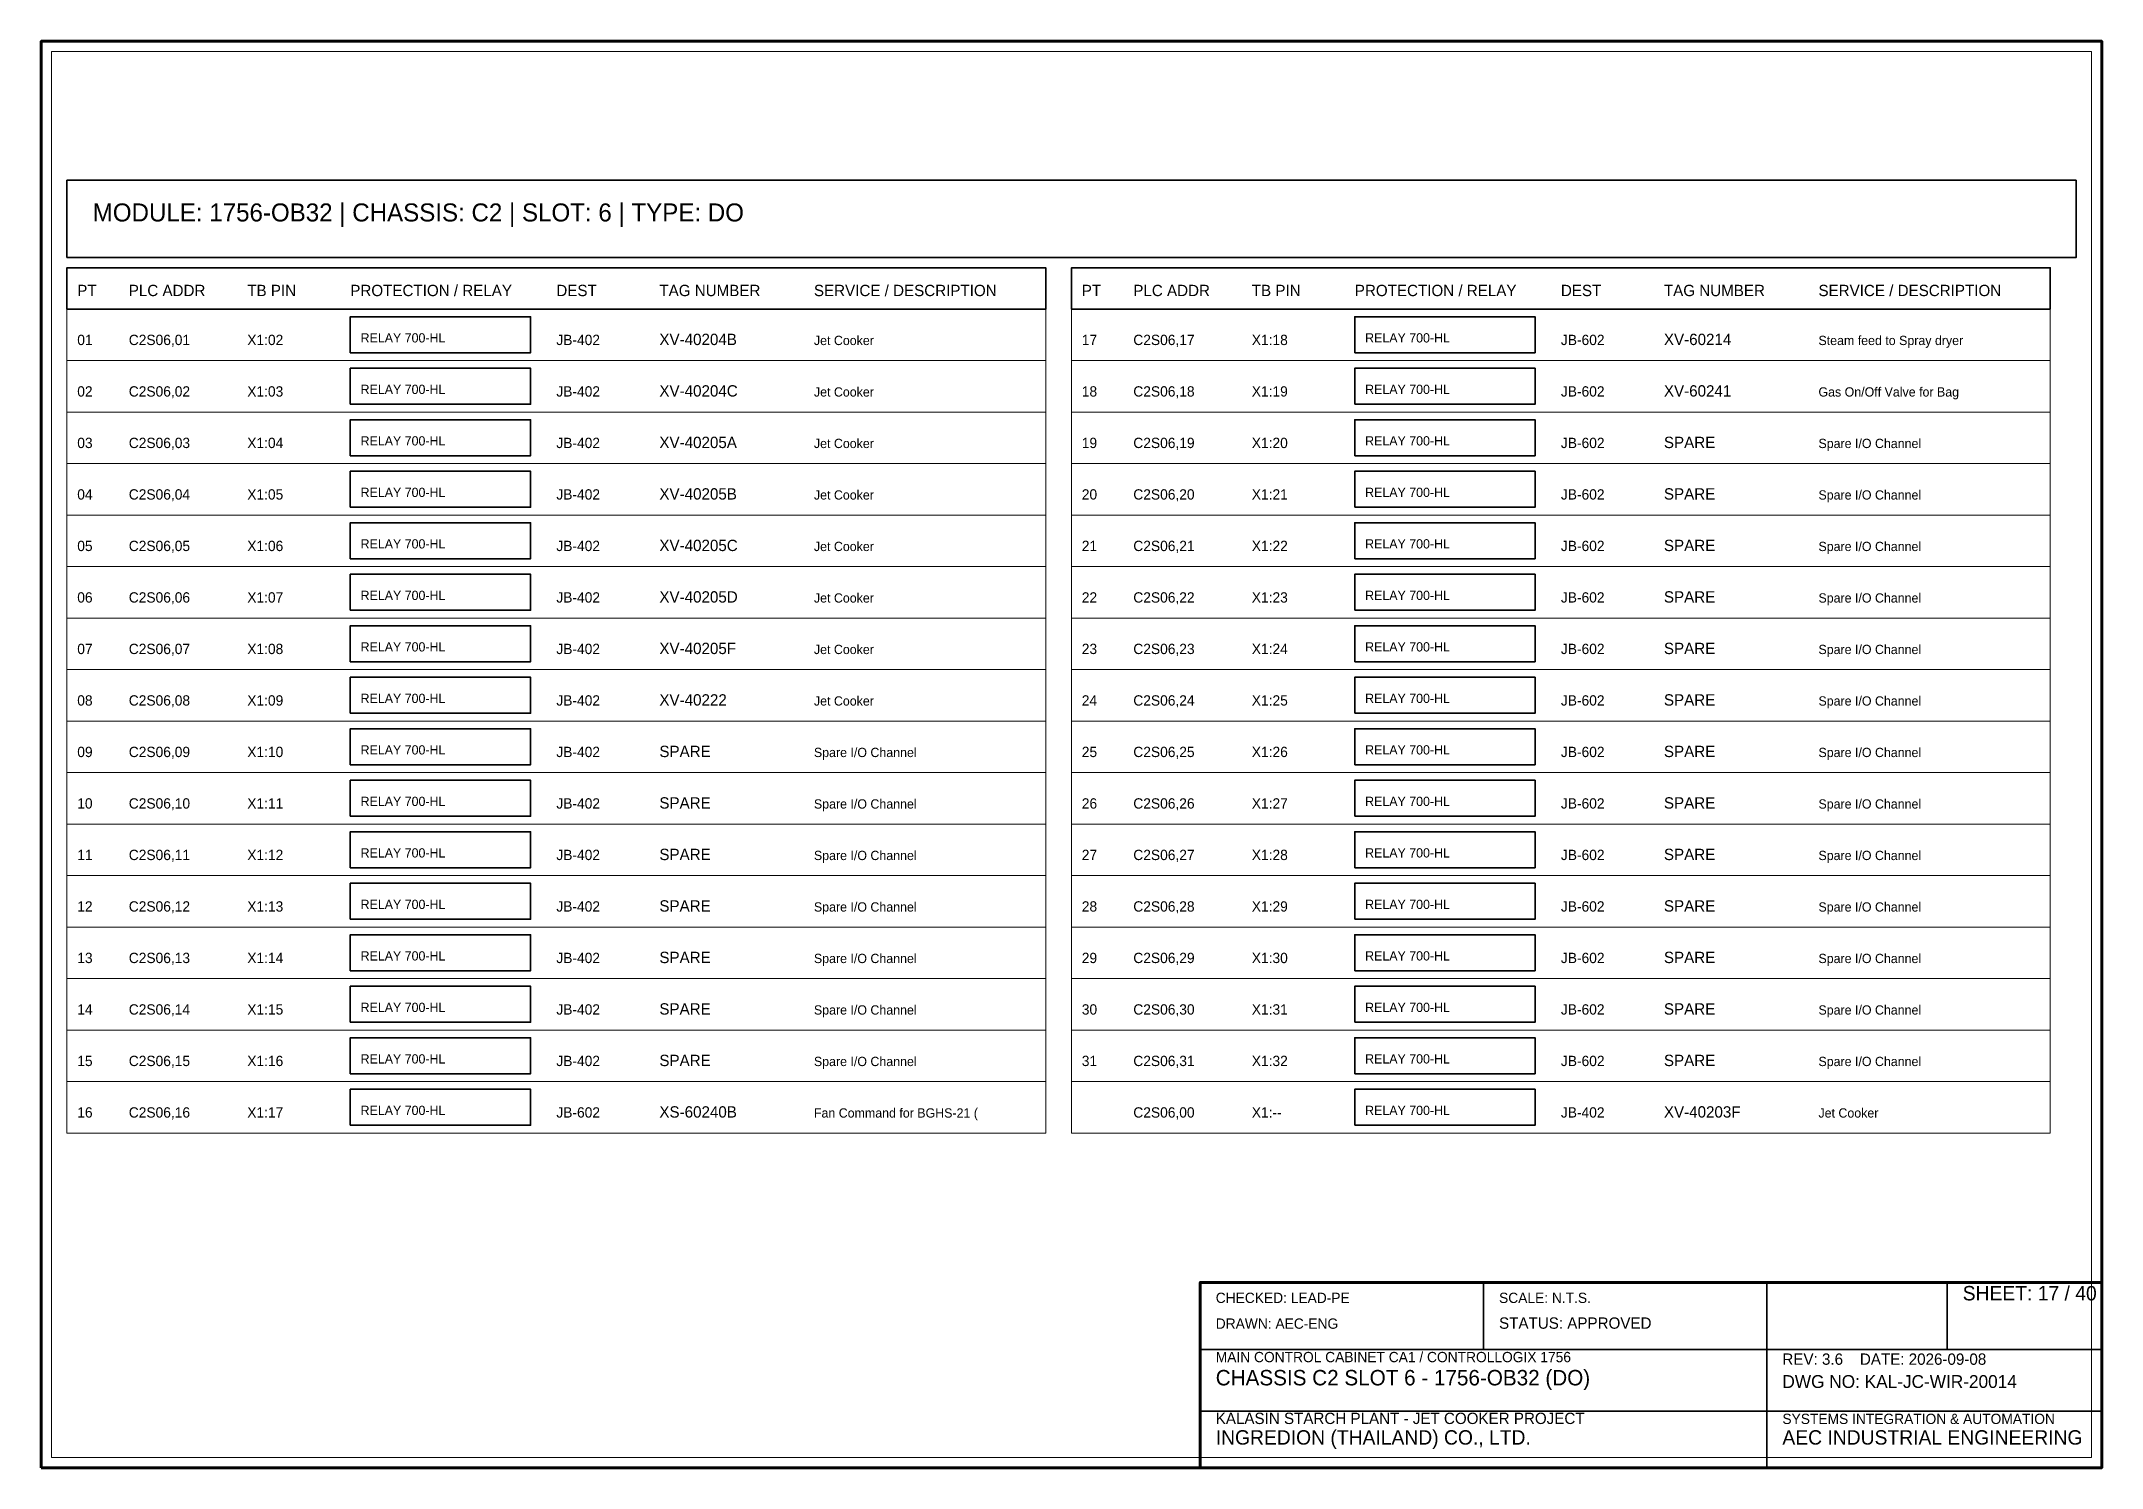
# Model space of a CAD drawing. Header units: millimetres. Extents: x 0 to 2200, y -2240 to 277.
# Drawn here: x 450 to 850, y -960 to -683 of the extents above; entities that cross this region are included whole.
import ezdxf

# ---------------------------------------------------------------- set-up
doc = ezdxf.new("R2010")
doc.units = ezdxf.units.MM
for name, color, linetype, lineweight in [('0_BORDER', 7, 'Continuous', 70), ('0_TITLE_BLOCK', 4, 'Continuous', 35), ('IE-CABLE', 6, 'Continuous', 25), ('IE-EQUIP', 2, 'Continuous', 35), ('NOTATIONS', 8, 'Continuous', 18), ('RELAYS', 30, 'Continuous', 35), ('TER', 3, 'Continuous', 35), ('TEXTS', 7, 'Continuous', 25)]:
    doc.layers.add(name, color=color, linetype=linetype, lineweight=lineweight)

msp = doc.modelspace()

# ---------------------------------------------------------------- texts
at = {"layer": '0_TITLE_BLOCK'}
for s, height, p in [('MODULE: 1756-OB32 | CHASSIS: C2 | SLOT: 6 | TYPE: DO', 3.5, (460, -718)), ('PT', 2.2, (457, -732.5)), ('PLC ADDR', 2.2, (467, -732.5)), ('TB PIN', 2.2, (490, -732.5)), ('PROTECTION / RELAY', 2.2, (510, -732.5)), ('DEST', 2.2, (550, -732.5)), ('TAG NUMBER', 2.2, (570, -732.5)), ('SERVICE / DESCRIPTION', 2.2, (600, -732.5)), ('PT', 2.2, (652, -732.5)), ('PLC ADDR', 2.2, (662, -732.5)), ('TB PIN', 2.2, (685, -732.5)), ('PROTECTION / RELAY', 2.2, (705, -732.5)), ('DEST', 2.2, (745, -732.5)), ('TAG NUMBER', 2.2, (765, -732.5)), ('SERVICE / DESCRIPTION', 2.2, (795, -732.5)), ('SHEET: 17 / 40', 2.8, (823, -927.5)), ('STATUS: APPROVED', 2.2, (733, -933)), ('CHASSIS C2 SLOT 6 - 1756-OB32 (DO)', 3, (678, -944)), ('INGREDION (THAILAND) CO., LTD.', 2.8, (678, -955.5)), ('AEC INDUSTRIAL ENGINEERING', 2.8, (788, -955.5))]:
    msp.add_text(s, height=height, dxfattribs=at).set_placement(p)
at = {"layer": 'IE-CABLE'}
for s, p in [('JB-402', (550, -742)), ('JB-602', (745, -742)), ('JB-402', (550, -752)), ('JB-602', (745, -752)), ('JB-402', (550, -762)), ('JB-602', (745, -762)), ('JB-402', (550, -772)), ('JB-602', (745, -772)), ('JB-402', (550, -782)), ('JB-602', (745, -782)), ('JB-402', (550, -792)), ('JB-602', (745, -792)), ('JB-402', (550, -802)), ('JB-602', (745, -802)), ('JB-402', (550, -812)), ('JB-602', (745, -812)), ('JB-402', (550, -822)), ('JB-602', (745, -822)), ('JB-402', (550, -832)), ('JB-602', (745, -832)), ('JB-402', (550, -842)), ('JB-602', (745, -842)), ('JB-402', (550, -852)), ('JB-602', (745, -852)), ('JB-402', (550, -862)), ('JB-602', (745, -862)), ('JB-402', (550, -872)), ('JB-602', (745, -872)), ('JB-402', (550, -882)), ('JB-602', (745, -882)), ('JB-602', (550, -892)), ('JB-402', (745, -892))]:
    msp.add_text(s, height=2, dxfattribs=at).set_placement(p)
at = {"layer": 'RELAYS'}
for p in [(512, -741.5), (707, -741.5), (512, -751.5), (707, -751.5), (512, -761.5), (707, -761.5), (512, -771.5), (707, -771.5), (512, -781.5), (707, -781.5), (512, -791.5), (707, -791.5), (512, -801.5), (707, -801.5), (512, -811.5), (707, -811.5), (512, -821.5), (707, -821.5), (512, -831.5), (707, -831.5), (512, -841.5), (707, -841.5), (512, -851.5), (707, -851.5), (512, -861.5), (707, -861.5), (512, -871.5), (707, -871.5), (512, -881.5), (707, -881.5), (512, -891.5), (707, -891.5)]:
    msp.add_text('RELAY 700-HL', height=1.8, dxfattribs=at).set_placement(p)
at = {"layer": 'TER'}
for s, p in [('X1:02', (490, -742)), ('X1:18', (685, -742)), ('X1:03', (490, -752)), ('X1:19', (685, -752)), ('X1:04', (490, -762)), ('X1:20', (685, -762)), ('X1:05', (490, -772)), ('X1:21', (685, -772)), ('X1:06', (490, -782)), ('X1:22', (685, -782)), ('X1:07', (490, -792)), ('X1:23', (685, -792)), ('X1:08', (490, -802)), ('X1:24', (685, -802)), ('X1:09', (490, -812)), ('X1:25', (685, -812)), ('X1:10', (490, -822)), ('X1:26', (685, -822)), ('X1:11', (490, -832)), ('X1:27', (685, -832)), ('X1:12', (490, -842)), ('X1:28', (685, -842)), ('X1:13', (490, -852)), ('X1:29', (685, -852)), ('X1:14', (490, -862)), ('X1:30', (685, -862)), ('X1:15', (490, -872)), ('X1:31', (685, -872)), ('X1:16', (490, -882)), ('X1:32', (685, -882)), ('X1:17', (490, -892)), ('X1:--', (685, -892))]:
    msp.add_text(s, height=2, dxfattribs=at).set_placement(p)
at = {"layer": 'TEXTS'}
for s, height, p in [('01', 2, (457, -742)), ('C2S06,01', 2, (467, -742)), ('XV-40204B', 2.2, (570, -742)), ('17', 2, (652, -742)), ('C2S06,17', 2, (662, -742)), ('XV-60214', 2.2, (765, -742)), ('Jet Cooker', 1.8, (600, -742)), ('Steam feed to Spray dryer', 1.8, (795, -742)), ('02', 2, (457, -752)), ('C2S06,02', 2, (467, -752)), ('XV-40204C', 2.2, (570, -752)), ('Jet Cooker', 1.8, (600, -752)), ('18', 2, (652, -752)), ('C2S06,18', 2, (662, -752)), ('XV-60241', 2.2, (765, -752)), ('Gas On/Off Valve for Bag ', 1.8, (795, -752)), ('03', 2, (457, -762)), ('C2S06,03', 2, (467, -762)), ('XV-40205A', 2.2, (570, -762)), ('19', 2, (652, -762)), ('C2S06,19', 2, (662, -762)), ('SPARE', 2.2, (765, -762)), ('Jet Cooker', 1.8, (600, -762)), ('Spare I/O Channel', 1.8, (795, -762)), ('04', 2, (457, -772)), ('C2S06,04', 2, (467, -772)), ('XV-40205B', 2.2, (570, -772)), ('Jet Cooker', 1.8, (600, -772)), ('20', 2, (652, -772)), ('C2S06,20', 2, (662, -772)), ('SPARE', 2.2, (765, -772)), ('Spare I/O Channel', 1.8, (795, -772)), ('05', 2, (457, -782)), ('C2S06,05', 2, (467, -782)), ('XV-40205C', 2.2, (570, -782)), ('21', 2, (652, -782)), ('C2S06,21', 2, (662, -782)), ('SPARE', 2.2, (765, -782)), ('Jet Cooker', 1.8, (600, -782)), ('Spare I/O Channel', 1.8, (795, -782)), ('06', 2, (457, -792)), ('C2S06,06', 2, (467, -792)), ('XV-40205D', 2.2, (570, -792)), ('Jet Cooker', 1.8, (600, -792)), ('22', 2, (652, -792)), ('C2S06,22', 2, (662, -792)), ('SPARE', 2.2, (765, -792)), ('Spare I/O Channel', 1.8, (795, -792)), ('07', 2, (457, -802)), ('C2S06,07', 2, (467, -802)), ('XV-40205F', 2.2, (570, -802)), ('23', 2, (652, -802)), ('C2S06,23', 2, (662, -802)), ('SPARE', 2.2, (765, -802)), ('Jet Cooker', 1.8, (600, -802)), ('Spare I/O Channel', 1.8, (795, -802)), ('08', 2, (457, -812)), ('C2S06,08', 2, (467, -812)), ('XV-40222', 2.2, (570, -812)), ('Jet Cooker', 1.8, (600, -812)), ('24', 2, (652, -812)), ('C2S06,24', 2, (662, -812)), ('SPARE', 2.2, (765, -812)), ('Spare I/O Channel', 1.8, (795, -812)), ('09', 2, (457, -822)), ('C2S06,09', 2, (467, -822)), ('SPARE', 2.2, (570, -822)), ('25', 2, (652, -822)), ('C2S06,25', 2, (662, -822)), ('SPARE', 2.2, (765, -822)), ('Spare I/O Channel', 1.8, (600, -822)), ('Spare I/O Channel', 1.8, (795, -822)), ('10', 2, (457, -832)), ('C2S06,10', 2, (467, -832)), ('SPARE', 2.2, (570, -832)), ('Spare I/O Channel', 1.8, (600, -832)), ('26', 2, (652, -832)), ('C2S06,26', 2, (662, -832)), ('SPARE', 2.2, (765, -832)), ('Spare I/O Channel', 1.8, (795, -832)), ('11', 2, (457, -842)), ('C2S06,11', 2, (467, -842)), ('SPARE', 2.2, (570, -842)), ('27', 2, (652, -842)), ('C2S06,27', 2, (662, -842)), ('SPARE', 2.2, (765, -842)), ('Spare I/O Channel', 1.8, (600, -842)), ('Spare I/O Channel', 1.8, (795, -842)), ('12', 2, (457, -852)), ('C2S06,12', 2, (467, -852)), ('SPARE', 2.2, (570, -852)), ('Spare I/O Channel', 1.8, (600, -852)), ('28', 2, (652, -852)), ('C2S06,28', 2, (662, -852)), ('SPARE', 2.2, (765, -852)), ('Spare I/O Channel', 1.8, (795, -852)), ('13', 2, (457, -862)), ('C2S06,13', 2, (467, -862)), ('SPARE', 2.2, (570, -862)), ('29', 2, (652, -862)), ('C2S06,29', 2, (662, -862)), ('SPARE', 2.2, (765, -862)), ('Spare I/O Channel', 1.8, (600, -862)), ('Spare I/O Channel', 1.8, (795, -862)), ('14', 2, (457, -872)), ('C2S06,14', 2, (467, -872)), ('SPARE', 2.2, (570, -872)), ('Spare I/O Channel', 1.8, (600, -872)), ('30', 2, (652, -872)), ('C2S06,30', 2, (662, -872)), ('SPARE', 2.2, (765, -872)), ('Spare I/O Channel', 1.8, (795, -872)), ('15', 2, (457, -882)), ('C2S06,15', 2, (467, -882)), ('SPARE', 2.2, (570, -882)), ('31', 2, (652, -882)), ('C2S06,31', 2, (662, -882)), ('SPARE', 2.2, (765, -882)), ('Spare I/O Channel', 1.8, (600, -882)), ('Spare I/O Channel', 1.8, (795, -882)), ('16', 2, (457, -892)), ('C2S06,16', 2, (467, -892)), ('XS-60240B', 2.2, (570, -892)), ('Fan Command for BGHS-21 (', 1.8, (600, -892)), ('C2S06,00', 2, (662, -892)), ('XV-40203F', 2.2, (765, -892)), ('Jet Cooker', 1.8, (795, -892)), ('CHECKED: LEAD-PE', 2, (678, -928)), ('SCALE: N.T.S.', 2, (733, -928)), ('DRAWN: AEC-ENG', 2, (678, -933)), ('MAIN CONTROL CABINET CA1 / CONTROLLOGIX 1756', 2, (678, -939.5)), ('REV: 3.6    DATE: 2026-09-08', 2.2, (788, -940)), ('DWG NO: KAL-JC-WIR-20014', 2.5, (788, -944.5)), ('KALASIN STARCH PLANT - JET COOKER PROJECT', 2.2, (678, -951.5)), ('SYSTEMS INTEGRATION & AUTOMATION', 2, (788, -951.5))]:
    msp.add_text(s, height=height, dxfattribs=at).set_placement(p)

# ---------------------------------------------------------------- linework, layer by layer
at = {"layer": '0_BORDER'}
for points in [[(450, -960), (850, -960), (850, -683), (450, -683)], [(675, -960), (850, -960), (850, -924), (675, -924)]]:
    msp.add_lwpolyline(points, close=True, dxfattribs=at)
at = {"layer": '0_TITLE_BLOCK'}
for p, q in [((730, -937), (730, -924)), ((785, -937), (785, -924)), ((820, -937), (820, -924)), ((675, -937), (850, -937)), ((785, -960), (785, -937)), ((675, -949), (850, -949))]:
    msp.add_line(p, q, dxfattribs=at)
for points in [[(455, -735), (645, -735), (645, -727), (455, -727)], [(650, -735), (840, -735), (840, -727), (650, -727)]]:
    msp.add_lwpolyline(points, close=True, dxfattribs=at)
at = {"layer": 'IE-EQUIP'}
msp.add_lwpolyline([(455, -725), (845, -725), (845, -710), (455, -710)], close=True, dxfattribs=at)
at = {"layer": 'NOTATIONS'}
for points in [[(452, -958), (848, -958), (848, -685), (452, -685)], [(455, -745), (645, -745), (645, -735), (455, -735)], [(650, -745), (840, -745), (840, -735), (650, -735)], [(455, -755), (645, -755), (645, -745), (455, -745)], [(650, -755), (840, -755), (840, -745), (650, -745)], [(455, -765), (645, -765), (645, -755), (455, -755)], [(650, -765), (840, -765), (840, -755), (650, -755)], [(455, -775), (645, -775), (645, -765), (455, -765)], [(650, -775), (840, -775), (840, -765), (650, -765)], [(455, -785), (645, -785), (645, -775), (455, -775)], [(650, -785), (840, -785), (840, -775), (650, -775)], [(455, -795), (645, -795), (645, -785), (455, -785)], [(650, -795), (840, -795), (840, -785), (650, -785)], [(455, -805), (645, -805), (645, -795), (455, -795)], [(650, -805), (840, -805), (840, -795), (650, -795)], [(455, -815), (645, -815), (645, -805), (455, -805)], [(650, -815), (840, -815), (840, -805), (650, -805)], [(455, -825), (645, -825), (645, -815), (455, -815)], [(650, -825), (840, -825), (840, -815), (650, -815)], [(455, -835), (645, -835), (645, -825), (455, -825)], [(650, -835), (840, -835), (840, -825), (650, -825)], [(455, -845), (645, -845), (645, -835), (455, -835)], [(650, -845), (840, -845), (840, -835), (650, -835)], [(455, -855), (645, -855), (645, -845), (455, -845)], [(650, -855), (840, -855), (840, -845), (650, -845)], [(455, -865), (645, -865), (645, -855), (455, -855)], [(650, -865), (840, -865), (840, -855), (650, -855)], [(455, -875), (645, -875), (645, -865), (455, -865)], [(650, -875), (840, -875), (840, -865), (650, -865)], [(455, -885), (645, -885), (645, -875), (455, -875)], [(650, -885), (840, -885), (840, -875), (650, -875)], [(455, -895), (645, -895), (645, -885), (455, -885)], [(650, -895), (840, -895), (840, -885), (650, -885)]]:
    msp.add_lwpolyline(points, close=True, dxfattribs=at)
at = {"layer": 'RELAYS'}
for points in [[(510, -743.5), (545, -743.5), (545, -736.5), (510, -736.5)], [(705, -743.5), (740, -743.5), (740, -736.5), (705, -736.5)], [(510, -753.5), (545, -753.5), (545, -746.5), (510, -746.5)], [(705, -753.5), (740, -753.5), (740, -746.5), (705, -746.5)], [(510, -763.5), (545, -763.5), (545, -756.5), (510, -756.5)], [(705, -763.5), (740, -763.5), (740, -756.5), (705, -756.5)], [(510, -773.5), (545, -773.5), (545, -766.5), (510, -766.5)], [(705, -773.5), (740, -773.5), (740, -766.5), (705, -766.5)], [(510, -783.5), (545, -783.5), (545, -776.5), (510, -776.5)], [(705, -783.5), (740, -783.5), (740, -776.5), (705, -776.5)], [(510, -793.5), (545, -793.5), (545, -786.5), (510, -786.5)], [(705, -793.5), (740, -793.5), (740, -786.5), (705, -786.5)], [(510, -803.5), (545, -803.5), (545, -796.5), (510, -796.5)], [(705, -803.5), (740, -803.5), (740, -796.5), (705, -796.5)], [(510, -813.5), (545, -813.5), (545, -806.5), (510, -806.5)], [(705, -813.5), (740, -813.5), (740, -806.5), (705, -806.5)], [(510, -823.5), (545, -823.5), (545, -816.5), (510, -816.5)], [(705, -823.5), (740, -823.5), (740, -816.5), (705, -816.5)], [(510, -833.5), (545, -833.5), (545, -826.5), (510, -826.5)], [(705, -833.5), (740, -833.5), (740, -826.5), (705, -826.5)], [(510, -843.5), (545, -843.5), (545, -836.5), (510, -836.5)], [(705, -843.5), (740, -843.5), (740, -836.5), (705, -836.5)], [(510, -853.5), (545, -853.5), (545, -846.5), (510, -846.5)], [(705, -853.5), (740, -853.5), (740, -846.5), (705, -846.5)], [(510, -863.5), (545, -863.5), (545, -856.5), (510, -856.5)], [(705, -863.5), (740, -863.5), (740, -856.5), (705, -856.5)], [(510, -873.5), (545, -873.5), (545, -866.5), (510, -866.5)], [(705, -873.5), (740, -873.5), (740, -866.5), (705, -866.5)], [(510, -883.5), (545, -883.5), (545, -876.5), (510, -876.5)], [(705, -883.5), (740, -883.5), (740, -876.5), (705, -876.5)], [(510, -893.5), (545, -893.5), (545, -886.5), (510, -886.5)], [(705, -893.5), (740, -893.5), (740, -886.5), (705, -886.5)]]:
    msp.add_lwpolyline(points, close=True, dxfattribs=at)

msp.set_redraw_order([(e.dxf.handle, doc.entitydb.next_handle()) for e in msp.query("TEXT MTEXT ATTDEF DIMENSION ARC_DIMENSION")])  # texts and dimensions are drawn at this point

doc.saveas('drawing.dxf')
